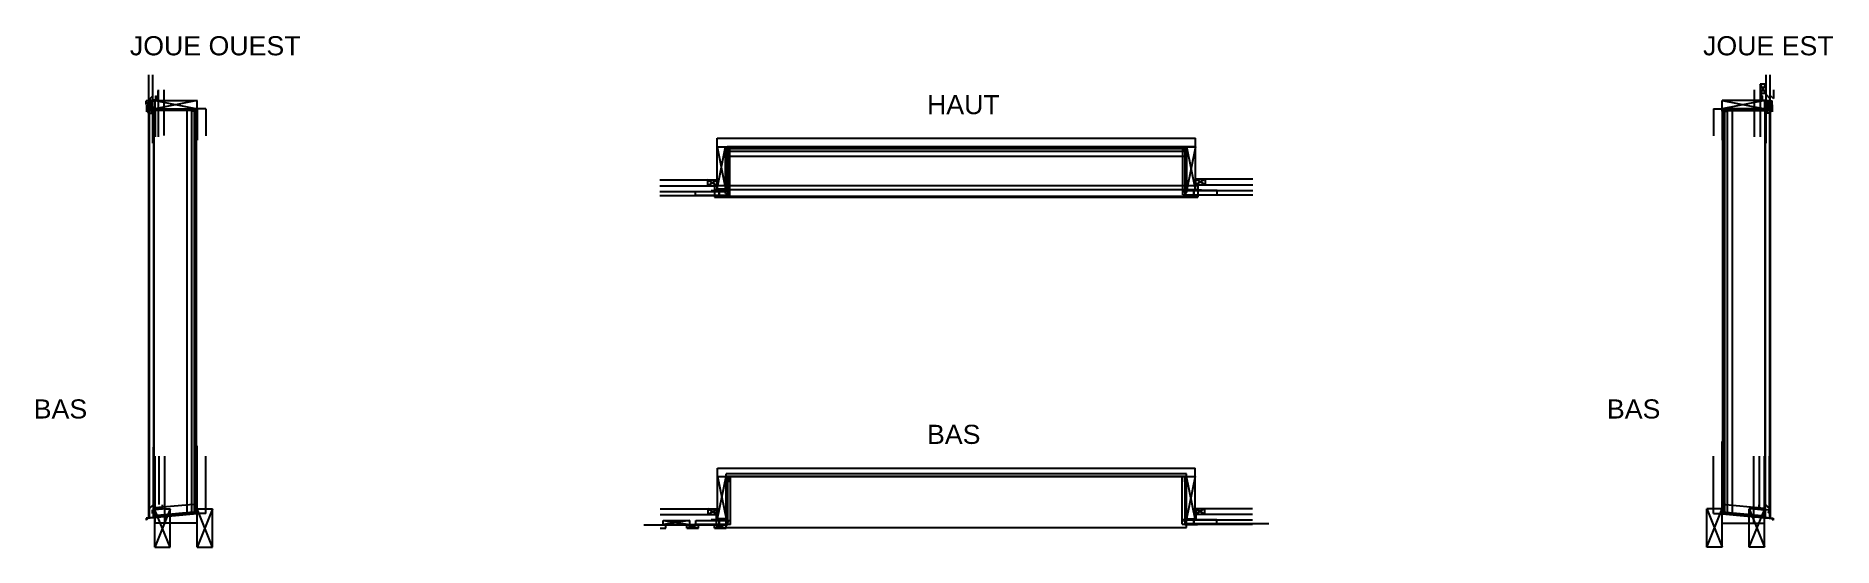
# Model space of a CAD drawing. Header units: millimetres. Extents: x -676 to 20580, y -6551 to 5193.
# Drawn here: x 11183 to 20580, y -5873 to -3199 of the extents above; entities that cross this region are included whole.
import ezdxf

# ---------------------------------------------------------------- set-up
doc = ezdxf.new("R2010")
doc.units = ezdxf.units.MM
doc.layers.get('0').update_dxf_attribs({"lineweight": 25, "true_color": 0xffffff})
for name, color, linetype, lineweight, true_color in [('0 ... Joues', 178, 'Continuous', 25, 0x000000), ('0 ... LarmierHaut', 178, 'Continuous', 25, 0x000000), ('0 ... Linteau', 178, 'Continuous', 25, 0x000000), ('0 ... Seuil', 178, 'Continuous', 25, 0x000000), ('Baie', 136, 'Continuous', 25, 0x008080), ('Bardage', 1, 'Continuous', 25, 0xff0000), ('Bardage ... Haut', 1, 'Continuous', 25, 0xff0000), ('FibreDeBois', 30, 'Continuous', 25, 0xff7f00), ('LarmierBasDeMur', 178, 'Continuous', 25, 0x000000), ('LisseBasse', 16, 'Continuous', 25, 0x800000), ('Montant Précadre', 16, 'Continuous', 25, 0x800000), ('Option Bois Brule', 1, 'Continuous', 25, 0xff0000), ('Option Bois Brule ... OptionRecalepinage', 1, 'Continuous', 25, 0xff0000), ('Option Bois Brule ... OptionRecalepinage ... Larmier', 178, 'Continuous', 25, 0x000000), ('Tasseaux', 16, 'Continuous', 25, 0x800000)]:
    doc.layers.add(name, color=color, linetype=linetype, lineweight=lineweight, true_color=true_color)
doc.styles.add('textstyle15', font='')
doc.styles.add('textstyle16', font='')
doc.styles.add('textstyle17', font='')
doc.styles.add('textstyle18', font='')
doc.styles.add('textstyle19', font='')
doc.styles.add('textstyle20', font='')
doc.styles.get('textstyle15').set_extended_font_data('Liberation Sans')
doc.styles.get('textstyle16').set_extended_font_data('Liberation Sans')
doc.styles.get('textstyle17').set_extended_font_data('Liberation Sans')
doc.styles.get('textstyle18').set_extended_font_data('Liberation Sans')
doc.styles.get('textstyle19').set_extended_font_data('Liberation Sans')
doc.styles.get('textstyle20').set_extended_font_data('Liberation Sans')

msp = doc.modelspace()

# ---------------------------------------------------------------- texts
at = {"char_height": 100, "attachment_point": 1}
for s, insert, style in [('JOUE OUEST', (11674.1, -3200), 'textstyle19'), ('JOUE EST', (19900, -3200), 'textstyle17'), ('HAUT', (15842.27, -3507.87), 'textstyle15'), ('BAS', (11171.51, -5100), 'textstyle20'), ('BAS', (19397.4, -5100), 'textstyle18'), ('BAS\\P', (15842.27, -5232.93), 'textstyle16')]:
    msp.add_mtext(s, dxfattribs=dict(at, insert=insert, style=style))

# ---------------------------------------------------------------- blocks, each defined once
blk = doc.blocks.new('JoueEstBaie_Vue_Coupe')
blk.add_line((246.5, -1), (246.5, -2131.6))
at = {"layer": '0 ... Joues'}
for p, q in [((0, -1), (0, -2110)), ((0, -1), (249.5, -1)), ((1.5, -1), (1.5, -2110.1)), ((11.5, -1), (11.5, -2111)), ((25, -1), (25, -2112.2)), ((50, -1), (50, -2114.4)), ((222, -1), (222, -2129.4)), ((223.5, -1), (223.5, -2129.6)), ((248, -1), (248, -2131.7)), ((249.5, -1), (249.5, -2131.8)), ((0, -2110), (249.5, -2131.8))]:
    blk.add_line(p, q, dxfattribs=at)
blk = doc.blocks.new('LarmierHautBaie1_VueCoupe')
at = {"layer": 'Option Bois Brule ... OptionRecalepinage ... Larmier'}
for p, q in [((0, 0), (0, 21.4)), ((1.5, 21.4), (0, 21.4)), ((0, 0), (51.8, -4.5)), ((1.5, 1.4), (1.5, 21.4)), ((1.5, 1.4), (53.3, -3.2)), ((46.2, -16.1), (47.3, -15)), ((46.2, -16.1), (53.3, -23.2)), ((47.3, -15), (51.8, -19.5)), ((51.8, -19.5), (51.8, -4.5)), ((53.3, -23.2), (53.3, -3.2))]:
    blk.add_line(p, q, dxfattribs=at)
blk = doc.blocks.new('SeuilBaie1_VueCoupeOuest')
at = {"layer": '0 ... Seuil'}
for p, q in [((-1.5, 0), (-1.5, -15)), ((-1.5, 0), (0, 0)), ((0, 0), (0, -14.9)), ((-1.5, -14.9), (-24.7, -280.5)), ((-1.5, -14.9), (48.7, -14.9)), ((48.7, -14.9), (29.5, -234)), ((-26.8, -274.9), (-33.9, -282)), ((-25.7, -276), (-30.2, -280.5)), ((-24.7, -280.5), (-30.2, -280.5)), ((-25.7, -276), (-26.8, -274.9)), ((-19.2, -234), (-23.4, -282)), ((-20.7, -234), (29.5, -234)), ((-23.4, -282), (-33.9, -282))]:
    blk.add_line(p, q, dxfattribs=at)
blk = doc.blocks.new('LinteauBaie1_VueCoupe')
at = {"layer": '0 ... Linteau'}
for p, q in [((0, 0), (0, 6)), ((0, 6), (50, 6)), ((0, 0), (25, 0)), ((1.5, 4.5), (228, 4.5)), ((1.5, 1.5), (1.5, 4.5)), ((1.5, 1.5), (23.5, 1.5)), ((10, 1.5), (10, 4.5)), ((10, 3), (259.5, 3)), ((25, 0), (25, 3)), ((50, 4.5), (50, 6)), ((228, 4.5), (228, 24.5)), ((228, 24.5), (229.5, 24.5)), ((228, 4.5), (254.5, 4.5)), ((229.5, 6), (229.5, 24.5)), ((229.5, 6), (259.5, 6)), ((259.5, 3), (259.5, 6))]:
    blk.add_line(p, q, dxfattribs=at)
blk = doc.blocks.new('LarmierHautNouveau_VueCoupe')
at = {"layer": '0 ... LarmierHaut'}
for p, q in [((-22, 1.5), (-60, -25.7)), ((-21.5, 0), (-58.5, -26.5)), ((-1.5, 1.5), (-22, 1.5)), ((0, 0), (-21.5, 0)), ((-1.5, 1.5), (-1.5, 50)), ((-1.5, 50), (0, 50)), ((0, 0), (0, 50)), ((-60, -59.4), (-60, -25.7)), ((-60, -59.4), (-55.3, -54.7)), ((-58.5, -55.8), (-58.5, -26.5)), ((-58.5, -55.8), (-56.4, -53.6)), ((-56.4, -53.6), (-55.3, -54.7))]:
    blk.add_line(p, q, dxfattribs=at)
blk = doc.blocks.new('JoueEstBaie_VueDessus')
at = {"layer": '0 ... Joues'}
for p, q in [((-4.5, 248), (1.5, 248)), ((-4.5, 248), (-4.5, 223)), ((-4.5, 223), (-1.5, 223)), ((-3, 246.5), (0, 246.5)), ((-3, 246.5), (-3, 224.5)), ((-1.5, 236.5), (-3, 236.5)), ((-1.5, 236.5), (0, 236.5)), ((-1.5, 236.5), (-1.5, -1.5)), ((0, 246.5), (0, 0)), ((0, 198), (1.5, 198)), ((1.5, 248), (1.5, 198)), ((0, 0), (63.5, 0)), ((43.5, 26), (43.5, 0)), ((43.5, 26), (85, 26)), ((45, 24.5), (45, 1.5)), ((45, 24.5), (85, 24.5)), ((45, 1.5), (65, 1.5)), ((65, 1.5), (65, -1.5)), ((85, 26), (85, 24.5)), ((-1.5, -1.5), (65, -1.5))]:
    blk.add_line(p, q, dxfattribs=at)
blk = doc.blocks.new('LinteauBaie1_VueDessus')
at = {"layer": '0 ... Linteau'}
for p, q in [((65, 268), (65, 38.5)), ((2462, 268), (65, 268)), ((2462, 266.5), (65, 266.5)), ((2462, 258), (65, 258)), ((2462, 243), (65, 243)), ((2462, 218), (65, 218)), ((2462, 268), (2462, 38.5)), ((0, 40), (0, 8.5)), ((0, 40), (65, 40)), ((0, 38.5), (65, 38.5)), ((2527, 8.5), (0, 8.5)), ((2527, 40), (2462, 40)), ((2527, 38.5), (2462, 38.5)), ((2527, 40), (2527, 8.5))]:
    blk.add_line(p, q, dxfattribs=at)
blk = doc.blocks.new('SeuilBaie1_VueDessus')
at = {"layer": '0 ... Seuil'}
for p, q in [((2402, 0), (-5, 0)), ((-5, -282), (-5, 0)), ((2402, -282), (2402, 0)), ((2402, -15), (-5, -15)), ((-3.5, -234), (-3.5, -15)), ((2400.5, -236), (2400.5, -15)), ((-3.5, -234), (-5, -234)), ((2400.5, -236), (2402, -236)), ((-5, -282), (2402, -282))]:
    blk.add_line(p, q, dxfattribs=at)
blk = doc.blocks.new('LarmierHautNouveau_VueDessus')
at = {"layer": '0 ... LarmierHaut'}
for p, q in [((2527, 60), (0, 60)), ((0, 60), (0, 0)), ((2527, 58.5), (0, 58.5)), ((2527, 38.5), (0, 38.5)), ((2527, 1.5), (0, 1.5)), ((0, 0), (2527, 0)), ((2527, 60), (2527, 0))]:
    blk.add_line(p, q, dxfattribs=at)
blk = doc.blocks.new('SeuilBaie1_VueCoupeEst')
at = {"layer": '0 ... Seuil'}
for p, q in [((1, 0), (-0.5, 0)), ((1, -14.9), (-49.2, -14.9)), ((-49.2, -14.9), (-29.9, -236)), ((-0.5, 0), (-0.5, -14.9)), ((1, 0), (1, -15)), ((1, -14.9), (24.2, -280.5)), ((20.3, -236), (-29.9, -236)), ((18.8, -236), (22.9, -282)), ((24.2, -280.5), (29.7, -280.5)), ((25.2, -276), (26.3, -274.9)), ((25.2, -276), (29.7, -280.5)), ((26.3, -274.9), (33.4, -282)), ((22.9, -282), (33.4, -282))]:
    blk.add_line(p, q, dxfattribs=at)

# ---------------------------------------------------------------- linework, layer by layer
at = {"layer": 'Baie'}
for p, q in [((12070.9, -3580.63), (12025.9, -3580.63)), ((12025.9, -3580.63), (12025.9, -3726.63)), ((12070.9, -3580.63), (12070.9, -3720.54)), ((19955, -3580.63), (20000, -3580.63)), ((19955, -3580.63), (19955, -3720.54)), ((20000, -3580.63), (20000, -3726.63)), ((14744.37, -3734), (17246.37, -3734)), ((14744.37, -3779), (14744.37, -3734)), ((17246.37, -3779), (17246.37, -3734)), ((14744.37, -3779), (17246.37, -3779)), ((12025.9, -5697.63), (12025.9, -5397.63)), ((12070.9, -5697.63), (12070.9, -5397.63)), ((19955, -5697.63), (19955, -5397.63)), ((20000, -5697.63), (20000, -5397.63)), ((14746.87, -5459.05), (17243.87, -5459.05)), ((14746.87, -5504.05), (14746.87, -5459.05)), ((14746.87, -5504.05), (17243.87, -5504.05)), ((17243.87, -5504.05), (17243.87, -5459.05)), ((12070.9, -5697.63), (12025.9, -5697.63)), ((19955, -5697.63), (20000, -5697.63))]:
    msp.add_line(p, q, dxfattribs=at)
at = {"layer": 'Bardage'}
for p, q in [((20250, -3470), (20250, -3525.63)), ((11770.9, -3480), (11770.9, -3535.63)), ((11770.9, -3535.63), (11792.9, -3513.63)), ((20228, -3503.63), (20250, -3525.63)), ((20250, -3507.63), (20268, -3525.63)), ((14444.37, -4012), (14744.37, -4012)), ((14444.37, -4034), (14744.37, -4034)), ((17246.37, -4007), (17546.37, -4007)), ((17246.37, -4029), (17546.37, -4029)), ((11774.9, -5672.63), (11774.9, -5397.63)), ((20248, -5672.63), (20248, -5397.63)), ((11796.9, -5650.63), (11774.9, -5672.63)), ((17243.87, -5730.05), (17543.87, -5730.05)), ((20226, -5650.63), (20248, -5672.63)), ((14446.87, -5773.05), (14476.87, -5773.05)), ((14461.87, -5755.05), (14461.87, -5733.05)), ((14461.87, -5733.05), (14601.87, -5733.05)), ((14461.87, -5733.05), (14601.87, -5755.05)), ((14601.87, -5733.05), (14461.87, -5755.05)), ((14461.87, -5755.05), (14601.87, -5755.05)), ((14476.87, -5773.05), (14476.87, -5755.05)), ((14586.87, -5773.05), (14586.87, -5755.05)), ((14586.87, -5755.05), (14646.87, -5755.05)), ((14646.87, -5755.05), (14586.87, -5773.05)), ((14586.87, -5755.05), (14646.87, -5773.05)), ((14586.87, -5773.05), (14646.87, -5773.05)), ((14601.87, -5755.05), (14601.87, -5733.05)), ((14746.87, -5755.05), (14626.87, -5755.05)), ((14626.87, -5755.05), (14746.87, -5755.05)), ((14646.87, -5773.05), (14646.87, -5755.05)), ((17243.87, -5752.05), (17543.87, -5752.05))]:
    msp.add_line(p, q, dxfattribs=at)
at = {"layer": 'Bardage ... Haut'}
for p, q in [((14731.87, -5773.05), (14731.87, -5755.05)), ((14791.87, -5755.05), (14731.87, -5755.05)), ((14731.87, -5755.05), (14791.87, -5773.05)), ((14791.87, -5755.05), (14731.87, -5773.05)), ((14731.87, -5773.05), (14791.87, -5773.05)), ((14791.87, -5773.05), (14791.87, -5755.05))]:
    msp.add_line(p, q, dxfattribs=at)
at = {"layer": 'FibreDeBois'}
for p, q in [((11852.9, -3720), (11852.9, -3480)), ((20168, -3480), (20168, -3726.63)), ((14444.37, -3952), (14744.37, -3952)), ((17246.37, -3947), (17546.37, -3947)), ((11856.9, -5747.63), (11856.9, -5397.63)), ((20166, -5747.63), (20166, -5397.63)), ((14446.87, -5673.05), (14746.87, -5673.05)), ((17243.87, -5670.05), (17543.87, -5670.05))]:
    msp.add_line(p, q, dxfattribs=at)
at = {"layer": 'LarmierBasDeMur'}
for p, q in [((14741.87, -5756.05), (14741.87, -5685.05)), ((17198.87, -5730.05), (17248.87, -5730.05)), ((17198.87, -5751.05), (17198.87, -5730.05)), ((17248.87, -5730.05), (17248.87, -5680.05)), ((14361.87, -5756.05), (14741.87, -5756.05)), ((17628.87, -5751.05), (17198.87, -5751.05))]:
    msp.add_line(p, q, dxfattribs=at)
at = {"layer": 'LisseBasse'}
for p, q in [((11884.9, -5672.63), (11804.9, -5872.63)), ((11859.9, -5672.63), (11804.9, -5677.45)), ((11804.9, -5872.63), (11804.9, -5677.45)), ((11884.9, -5872.63), (11804.9, -5677.45)), ((11859.9, -5672.63), (11884.9, -5672.63)), ((11884.9, -5872.63), (11884.9, -5672.63)), ((12025.9, -5872.63), (12025.9, -5672.63)), ((12105.9, -5872.63), (12025.9, -5672.63)), ((12025.9, -5672.63), (12105.9, -5672.63)), ((12105.9, -5672.63), (12025.9, -5872.63)), ((12105.9, -5872.63), (12105.9, -5672.63)), ((19920, -5872.63), (19920, -5672.63)), ((19920, -5872.63), (20000, -5672.63)), ((20000, -5672.63), (19920, -5672.63)), ((19920, -5672.63), (20000, -5872.63)), ((20000, -5872.63), (20000, -5672.63)), ((20141, -5872.63), (20141, -5672.63)), ((20166, -5672.63), (20141, -5672.63)), ((20141, -5672.63), (20221, -5872.63)), ((20141, -5872.63), (20221, -5677.45)), ((20166, -5672.63), (20221, -5677.45)), ((20221, -5872.63), (20221, -5677.45)), ((11804.9, -5872.63), (11884.9, -5872.63)), ((12025.9, -5872.63), (12105.9, -5872.63)), ((20000, -5872.63), (19920, -5872.63)), ((20221, -5872.63), (20141, -5872.63))]:
    msp.add_line(p, q, dxfattribs=at)
at = {"layer": 'Montant Précadre'}
for p, q in [((11805.9, -3535.63), (12025.9, -3535.63)), ((11805.9, -3580.63), (11805.9, -3535.63)), ((11805.9, -3535.63), (12025.9, -3580.63)), ((12025.9, -3535.63), (11805.9, -3580.63)), ((12025.9, -3580.63), (12025.9, -3535.63)), ((20223, -3535.63), (20000, -3535.63)), ((20223, -3535.63), (20000, -3580.63)), ((20000, -3580.63), (20000, -3535.63)), ((20000, -3535.63), (20223, -3580.63)), ((20223, -3580.63), (20223, -3535.63)), ((11805.9, -3580.63), (12025.9, -3580.63)), ((11805.9, -3580.63), (11805.9, -3726.63)), ((12025.9, -3580.63), (12025.9, -3743.26)), ((20223, -3580.63), (20000, -3580.63)), ((20000, -3580.63), (20000, -3743.26)), ((20223, -3580.63), (20223, -3726.63)), ((14744.37, -3999), (14744.37, -3779)), ((14744.37, -3779), (14789.37, -3779)), ((14744.37, -3779), (14789.37, -3999)), ((14744.37, -3999), (14789.37, -3779)), ((14789.37, -3999), (14789.37, -3779)), ((17198.87, -3779), (17243.87, -3779)), ((17201.37, -4002), (17201.37, -3779)), ((17246.37, -3779), (17201.37, -4002)), ((17246.37, -4002), (17201.37, -3779)), ((17246.37, -3779), (17201.37, -3779)), ((17246.37, -4002), (17246.37, -3779)), ((14744.37, -3999), (14789.37, -3999)), ((17201.37, -4002), (17246.37, -4002)), ((11806.9, -5747.63), (11806.9, -5397.63)), ((12025.9, -5747.63), (12025.9, -5397.63)), ((20000, -5747.63), (20000, -5397.63)), ((20221, -5747.63), (20221, -5397.63)), ((14746.87, -5723.05), (14746.87, -5504.05)), ((14746.87, -5504.05), (14791.87, -5504.05)), ((14746.87, -5504.05), (14791.87, -5723.05)), ((14746.87, -5723.05), (14791.87, -5504.05)), ((14791.87, -5723.05), (14791.87, -5504.05)), ((17198.87, -5725.05), (17198.87, -5504.05)), ((17198.87, -5504.05), (17243.87, -5504.05)), ((17243.87, -5504.05), (17198.87, -5725.05)), ((17243.87, -5725.05), (17198.87, -5504.05)), ((17243.87, -5725.05), (17243.87, -5504.05)), ((14746.87, -5723.05), (14791.87, -5723.05)), ((17198.87, -5725.05), (17243.87, -5725.05)), ((12025.9, -5747.63), (11806.9, -5747.63)), ((20000, -5747.63), (20221, -5747.63))]:
    msp.add_line(p, q, dxfattribs=at)
at = {"layer": 'Option Bois Brule'}
msp.add_line((20268, -3480), (20268, -3525.63), dxfattribs=at)
at = {"layer": 'Option Bois Brule ... OptionRecalepinage'}
for p, q in [((11770.9, -3402.36), (11770.9, -3760.38)), ((11792.9, -3402.36), (11792.9, -3760.38)), ((20228, -3402.36), (20228, -3760.38)), ((20250, -3402.36), (20250, -3760.38)), ((11770.9, -3542.63), (11788.9, -3542.63)), ((11788.9, -3542.63), (11770.9, -3602.63)), ((11770.9, -3602.63), (11770.9, -3542.63)), ((11770.9, -3542.63), (11788.9, -3602.63)), ((11788.9, -3542.63), (11788.9, -3602.63)), ((20232, -3542.63), (20232, -3602.63)), ((20250, -3542.63), (20232, -3542.63)), ((20232, -3542.63), (20250, -3602.63)), ((20250, -3542.63), (20232, -3602.63)), ((20250, -3602.63), (20250, -3542.63)), ((11770.9, -3602.63), (11788.9, -3602.63)), ((20250, -3602.63), (20232, -3602.63)), ((14789.37, -4023), (14789.37, -3779)), ((14789.37, -3779), (14811.37, -3779)), ((14811.37, -4034), (14811.37, -3779)), ((17201.37, -3779), (17179.37, -3779)), ((17179.37, -4029), (17179.37, -3779)), ((17201.37, -4018), (17201.37, -3779)), ((14631.37, -4034), (14631.37, -4012)), ((14631.37, -4012), (14789.37, -4012)), ((14811.37, -4034), (14631.37, -4034)), ((14800.37, -4023), (14789.37, -4023)), ((14800.37, -4023), (14800.37, -4012)), ((14800.37, -4012), (14811.37, -4012)), ((14811.37, -4034), (14811.37, -4012)), ((17179.37, -4029), (17179.37, -4007)), ((17190.37, -4007), (17179.37, -4007)), ((17179.37, -4029), (17359.37, -4029)), ((17190.37, -4018), (17190.37, -4007)), ((17190.37, -4018), (17201.37, -4018)), ((17359.37, -4007), (17201.37, -4007)), ((17359.37, -4029), (17359.37, -4007)), ((11796.9, -5709.13), (11796.9, -5349.42)), ((12025.9, -5689.1), (12025.9, -5343.39)), ((20000, -5689.1), (20000, -5319.5)), ((20226, -5708.87), (20226, -5356)), ((14791.87, -5504.05), (14813.87, -5504.05)), ((14791.87, -5744.05), (14791.87, -5504.05)), ((14813.87, -5755.05), (14813.87, -5504.05)), ((17198.87, -5504.05), (17176.87, -5504.05)), ((17176.87, -5752.05), (17176.87, -5504.05)), ((17198.87, -5741.05), (17198.87, -5504.05)), ((12025.9, -5689.1), (11796.9, -5709.13)), ((17176.87, -5752.05), (17176.87, -5730.05)), ((17187.87, -5730.05), (17176.87, -5730.05)), ((17187.87, -5741.05), (17187.87, -5730.05)), ((17356.87, -5730.05), (17198.87, -5730.05)), ((17356.87, -5752.05), (17356.87, -5730.05)), ((20000, -5689.1), (20226, -5708.87)), ((14633.87, -5755.05), (14633.87, -5733.05)), ((14633.87, -5733.05), (14791.87, -5733.05)), ((14813.87, -5755.05), (14633.87, -5755.05)), ((14802.87, -5744.05), (14791.87, -5744.05)), ((14802.87, -5744.05), (14802.87, -5733.05)), ((14802.87, -5733.05), (14813.87, -5733.05)), ((14813.87, -5755.05), (14813.87, -5733.05)), ((17176.87, -5752.05), (17356.87, -5752.05)), ((17187.87, -5741.05), (17198.87, -5741.05))]:
    msp.add_line(p, q, dxfattribs=at)
at = {"layer": 'Tasseaux'}
for p, q in [((20198, -3450.27), (20198, -3726.63)), ((20228, -3450.27), (20198, -3450.27)), ((20228, -3500.27), (20198, -3450.27)), ((20228, -3450.27), (20198, -3500.27)), ((20228, -3450.27), (20228, -3500.27)), ((11792.9, -3480), (11792.9, -3726.63)), ((11822.9, -3480), (11822.9, -3726.63)), ((20228, -3500.27), (20198, -3500.27)), ((14444.37, -3982), (14744.37, -3982)), ((14694.37, -3952), (14744.37, -3952)), ((14694.37, -3952), (14694.37, -3982)), ((14744.37, -3982), (14694.37, -3952)), ((14694.37, -3982), (14744.37, -3952)), ((14744.37, -3954), (14744.37, -3984)), ((17246.37, -3947), (17296.37, -3947)), ((17296.37, -3977), (17246.37, -3947)), ((17246.37, -3947), (17246.37, -3977)), ((17246.37, -3977), (17296.37, -3947)), ((17246.37, -3977), (17546.37, -3977)), ((17296.37, -3947), (17296.37, -3977)), ((11796.9, -5650.63), (11796.9, -5397.63)), ((11826.9, -5650.63), (11826.9, -5397.63)), ((20196, -5650.63), (20196, -5397.63)), ((20226, -5650.63), (20226, -5397.63)), ((14446.87, -5703.05), (14746.87, -5703.05)), ((14696.87, -5673.05), (14746.87, -5673.05)), ((14696.87, -5673.05), (14696.87, -5703.05)), ((14746.87, -5703.05), (14696.87, -5673.05)), ((14696.87, -5703.05), (14746.87, -5673.05)), ((14746.87, -5673.05), (14746.87, -5703.05)), ((17243.87, -5670.05), (17293.87, -5670.05)), ((17293.87, -5700.05), (17243.87, -5670.05)), ((17243.87, -5670.05), (17243.87, -5700.05)), ((17243.87, -5700.05), (17293.87, -5670.05)), ((17243.87, -5700.05), (17543.87, -5700.05)), ((17293.87, -5670.05), (17293.87, -5700.05))]:
    msp.add_line(p, q, dxfattribs=at)

# ---------------------------------------------------------------- block references
at = {"yscale": -1, "rotation": 180}
msp.add_blockref('LarmierHautBaie1_VueCoupe', (11845.4, -5673.9), dxfattribs=at)
msp.add_blockref('LarmierHautBaie1_VueCoupe', (20193.7, -5673.9))
at = {"layer": '0 ... Joues', "yscale": -1, "rotation": 180}
for name, p in [('JoueEstBaie_Vue_Coupe', (12021.4, -3587.63)), ('JoueEstBaie_VueDessus', (14798.37, -4035.5)), ('JoueEstBaie_VueDessus', (14798.37, -5756.55))]:
    msp.add_blockref(name, p, dxfattribs=at)
at = {"layer": '0 ... Joues'}
for name, p in [('JoueEstBaie_Vue_Coupe', (20001.5, -3587.63)), ('JoueEstBaie_VueDessus', (17192.37, -4030.5)), ('JoueEstBaie_VueDessus', (17192.37, -5753.55))]:
    msp.add_blockref(name, p, dxfattribs=at)
at = {"layer": '0 ... LarmierHaut'}
for name, p in [('LarmierHautNouveau_VueCoupe', (11822.9, -3535.63)), ('LarmierHautNouveau_VueDessus', (14731.87, -4042))]:
    msp.add_blockref(name, p, dxfattribs=at)
at = {"layer": '0 ... LarmierHaut', "yscale": -1, "rotation": 180}
msp.add_blockref('LarmierHautNouveau_VueCoupe', (20203, -3535.63), dxfattribs=at)
at = {"layer": '0 ... Linteau', "yscale": -1, "rotation": 180}
msp.add_blockref('LinteauBaie1_VueCoupe', (12025.9, -3591.63), dxfattribs=at)
at = {"layer": '0 ... Linteau'}
for name, p in [('LinteauBaie1_VueCoupe', (20000, -3591.63)), ('LinteauBaie1_VueDessus', (14731.87, -4046.97))]:
    msp.add_blockref(name, p, dxfattribs=at)
at = {"layer": '0 ... Seuil'}
msp.add_blockref('SeuilBaie1_VueDessus', (14796.87, -5489.05), dxfattribs=at)
at = {"layer": '0 ... Seuil', "yscale": -1, "rotation": 270}
msp.add_blockref('SeuilBaie1_VueCoupeEst', (19985, -5698.13), dxfattribs=at)
at = {"layer": 'FibreDeBois', "yscale": -1, "rotation": 90}
msp.add_blockref('SeuilBaie1_VueCoupeOuest', (12040.9, -5697.63), dxfattribs=at)
at = {"layer": 'Option Bois Brule ... OptionRecalepinage ... Larmier', "yscale": -1, "rotation": 180}
msp.add_blockref('LarmierHautBaie1_VueCoupe', (11812.13, -3534.07), dxfattribs=at)
at = {"layer": 'Option Bois Brule ... OptionRecalepinage ... Larmier'}
msp.add_blockref('LarmierHautBaie1_VueCoupe', (20208.77, -3534.07), dxfattribs=at)

msp.set_redraw_order([(e.dxf.handle, doc.entitydb.next_handle()) for e in msp.query("TEXT MTEXT ATTDEF DIMENSION ARC_DIMENSION")])  # texts and dimensions are drawn at this point

doc.saveas('drawing.dxf')
